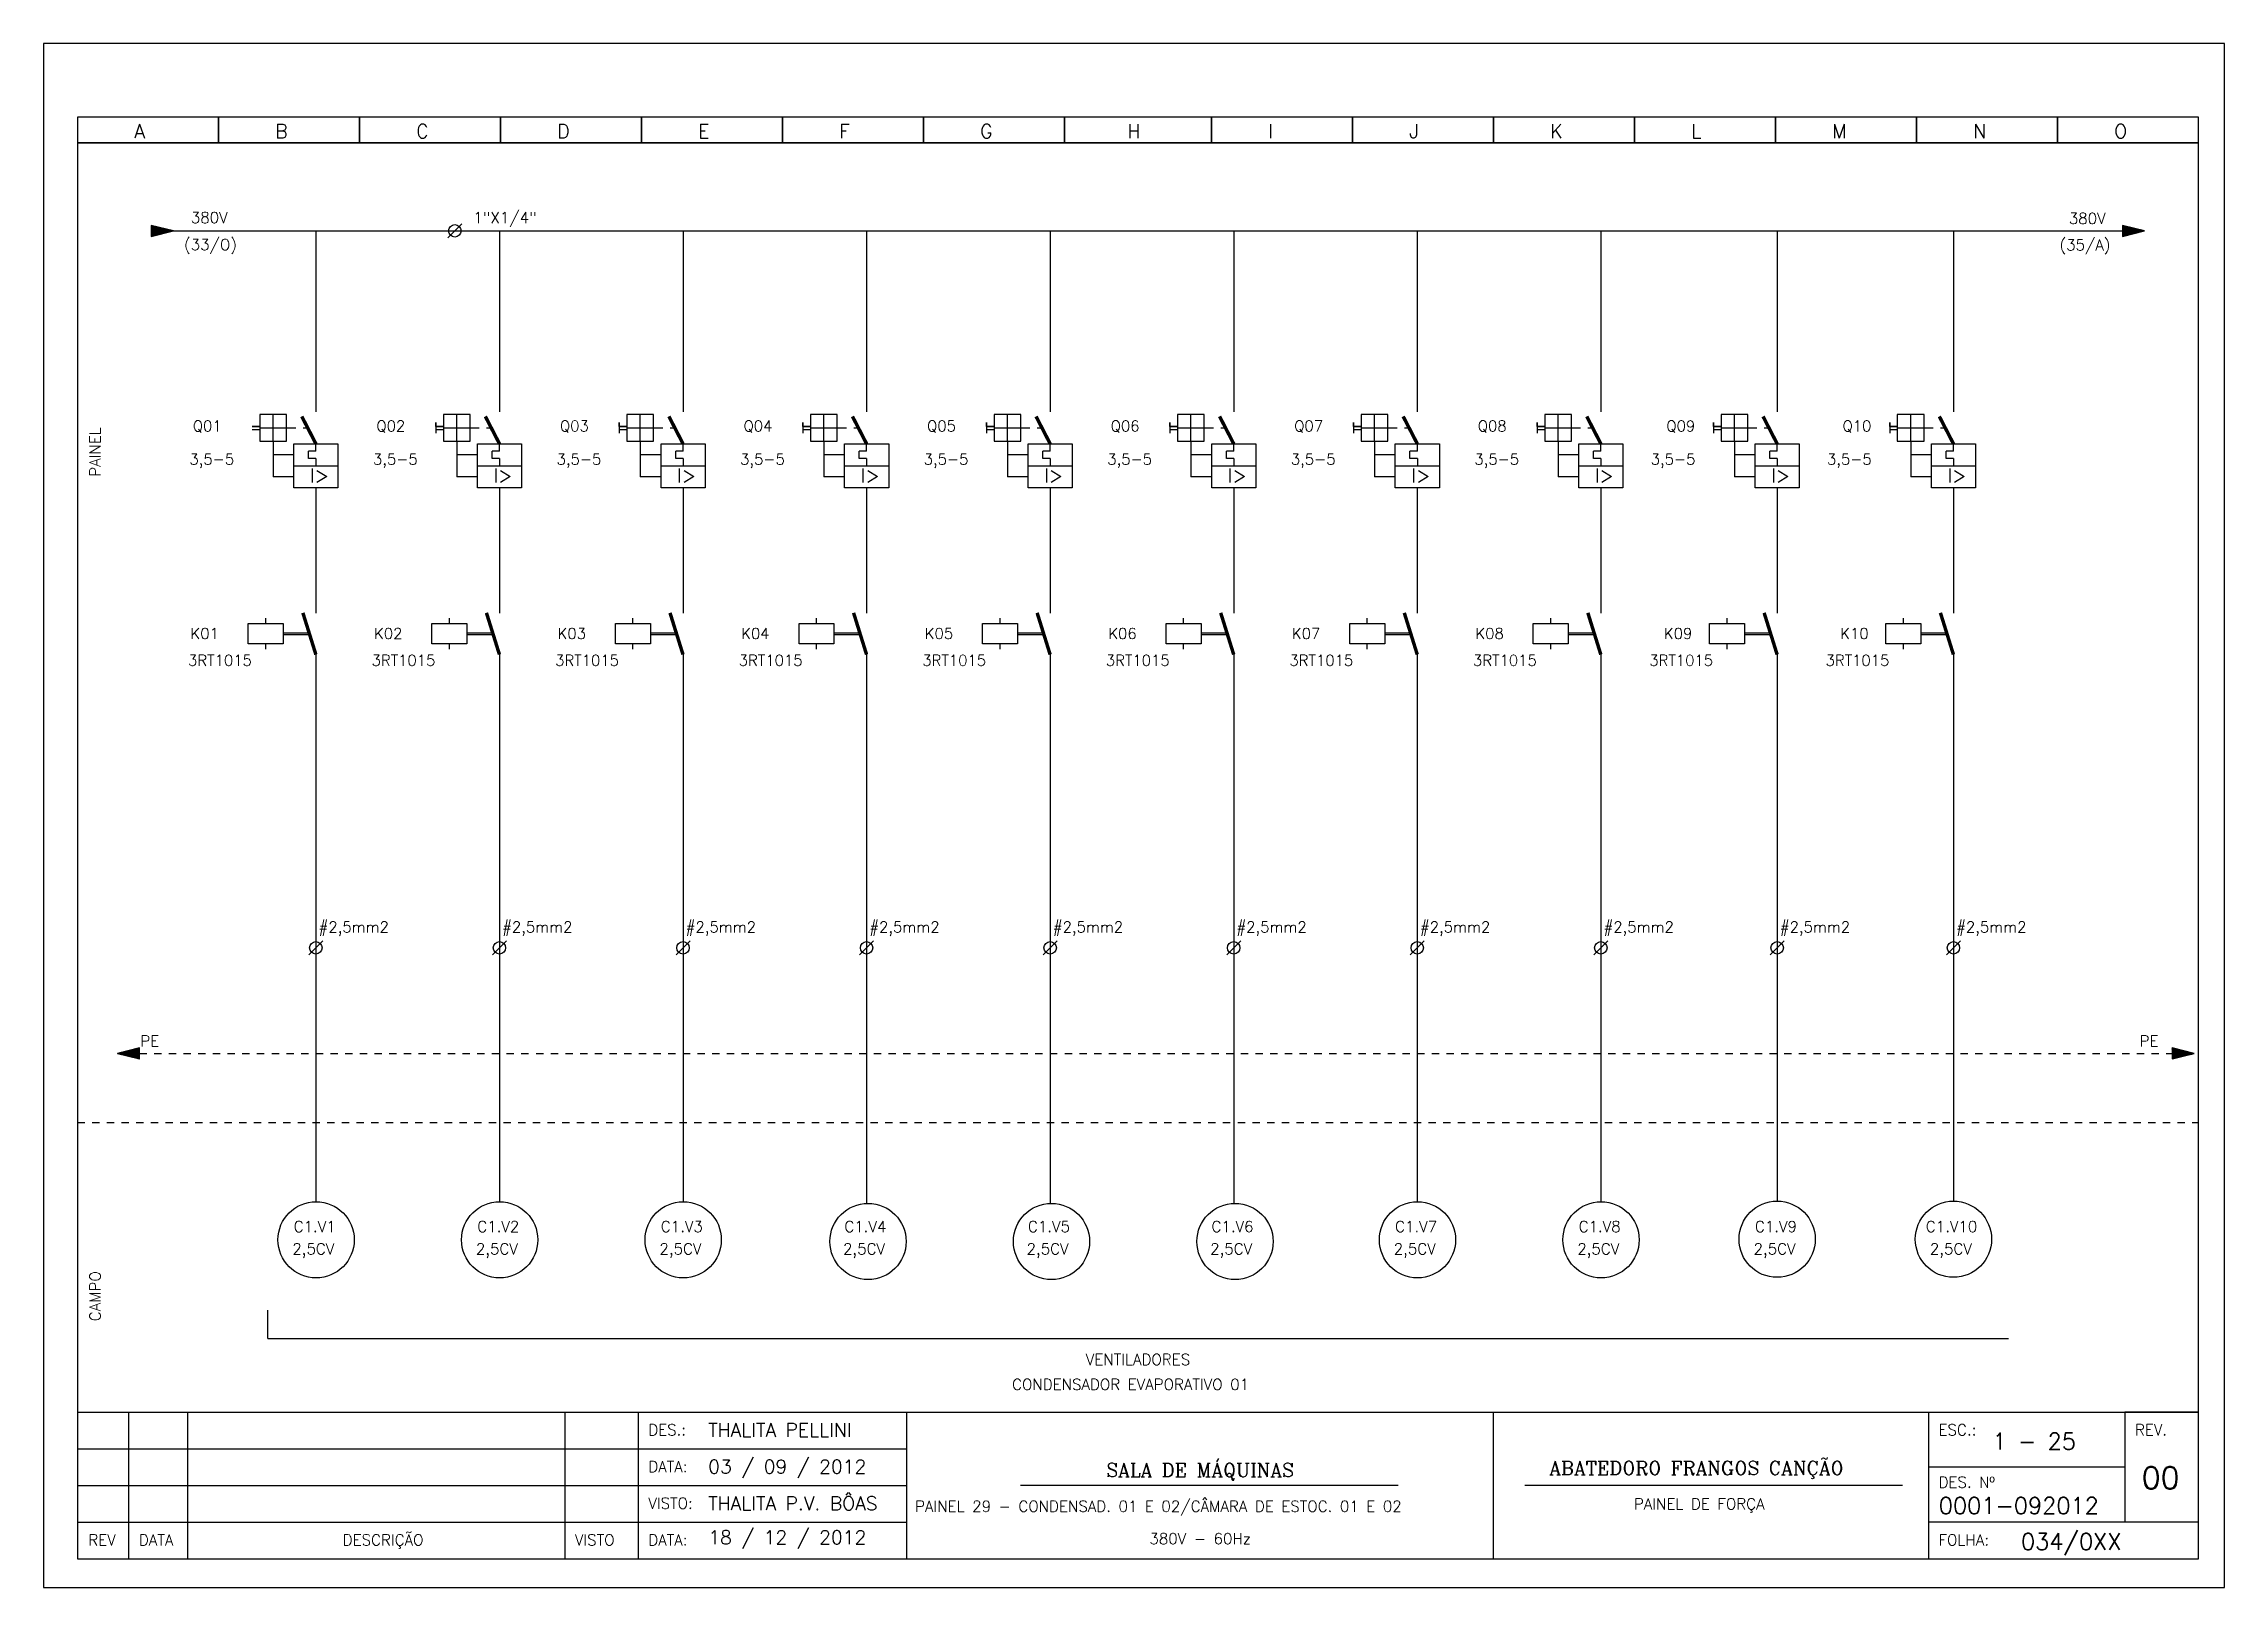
# Model space of a CAD drawing. Header units: millimetres. Extents: x 1974 to 2560, y 1429 to 1567.
# Drawn here: x 2231.9 to 2261.6, y 1491.61 to 1512.63 of the extents above; entities that cross this region are included whole.
import ezdxf

# ---------------------------------------------------------------- set-up
doc = ezdxf.new("R2010")
doc.units = ezdxf.units.MM
for name, pattern in [('DASHDOT2', [0.5, 0.25, -0.125, 0, -0.125]), ('DASHED', [0.75, 0.5, -0.25]), ('HIDDEN2', [0.1875, 0.125, -0.0625])]:
    doc.linetypes.add(name, pattern=pattern)
for name, color, linetype in [('1', 5, 'Continuous'), ('ALIMENTAÇÃO', 6, 'Continuous'), ('CONECTOR_SAK', 2, 'Continuous'), ('DISJUNTOR', 5, 'Continuous'), ('EQUIPAMENTOS', 5, 'Continuous'), ('MARGEM', 1, 'Continuous'), ('MOTORES', 5, 'Continuous'), ('PAINEL', 7, 'Continuous'), ('TERRA', 3, 'DASHED'), ('TEXTO', 4, 'Continuous'), ('TEXTO_2', 5, 'Continuous'), ('TIMBRE', 7, 'Continuous')]:
    doc.layers.add(name, color=color, linetype=linetype)
doc.styles.add('REGUA60', font='romans.shx', dxfattribs={"height": 2})
doc.styles.add('ROMANC', font='romanc.shx', dxfattribs={"height": 0.55})
doc.styles.add('ROMANS', font='romans.shx', dxfattribs={"height": 37})

msp = doc.modelspace()

# ---------------------------------------------------------------- texts
at = {"style": 'ROMANS'}
for s, p in [('ESC.:', (2257.708, 1493.68)), ('REV.', (2260.384, 1493.68)), ('DES. Nº', (2257.708, 1492.967)), ('PAINEL 29 - CONDENSAD. 01 E 02/CÂMARA DE ESTOC. 01 E 02', (2243.769, 1492.639)), ('PAINEL DE FORÇA', (2253.559, 1492.671)), ('380V - 60Hz', (2246.961, 1492.198)), ('FOLHA:', (2257.708, 1492.18))]:
    msp.add_text(s, height=0.15, dxfattribs=at).set_placement(p)
at = {"layer": 'TEXTO'}
for s, height, style, p in [('A', 0.188, 'ROMANS', (2233.136, 1511.347)), ('B', 0.188, 'ROMANS', (2235.056, 1511.347)), ('C', 0.188, 'ROMANS', (2236.976, 1511.347)), ('D', 0.188, 'ROMANS', (2238.896, 1511.347)), ('E', 0.188, 'ROMANS', (2240.816, 1511.347)), ('F', 0.188, 'ROMANS', (2242.736, 1511.347)), ('G', 0.188, 'ROMANS', (2244.656, 1511.347)), ('H', 0.188, 'ROMANS', (2246.66, 1511.347)), ('I', 0.188, 'ROMANS', (2248.58, 1511.347)), ('J', 0.188, 'ROMANS', (2250.5, 1511.347)), ('K', 0.188, 'ROMANS', (2252.42, 1511.347)), ('L', 0.188, 'ROMANS', (2254.34, 1511.347)), ('M', 0.188, 'ROMANS', (2256.26, 1511.347)), ('N', 0.188, 'ROMANS', (2258.18, 1511.347)), ('O', 0.188, 'ROMANS', (2260.1, 1511.347)), ('380V', 0.15, 'ROMANS', (2233.906, 1510.19)), ('1"X1/4"', 0.15, 'ROMANS', (2237.755, 1510.19)), ('380V', 0.15, 'ROMANS', (2259.482, 1510.178)), ('(33/O)', 0.15, 'ROMANS', (2233.814, 1509.822)), ('(35/A)', 0.15, 'ROMANS', (2259.356, 1509.818)), ('Q01', 0.148, 'ROMANS', (2233.933, 1507.353)), ('Q02', 0.148, 'ROMANS', (2236.433, 1507.353)), ('Q03', 0.148, 'ROMANS', (2238.933, 1507.353)), ('Q04', 0.148, 'ROMANS', (2241.433, 1507.353)), ('Q05', 0.148, 'ROMANS', (2243.933, 1507.353)), ('Q06', 0.148, 'ROMANS', (2246.433, 1507.353)), ('Q07', 0.148, 'ROMANS', (2248.933, 1507.353)), ('Q08', 0.148, 'ROMANS', (2251.433, 1507.353)), ('Q09', 0.148, 'ROMANS', (2254.001, 1507.353)), ('Q10', 0.148, 'ROMANS', (2256.401, 1507.353)), ('3,5-5', 0.148, 'ROMANS', (2233.887, 1506.901)), ('3,5-5', 0.148, 'ROMANS', (2236.387, 1506.901)), ('3,5-5', 0.148, 'ROMANS', (2238.887, 1506.901)), ('3,5-5', 0.148, 'ROMANS', (2241.387, 1506.901)), ('3,5-5', 0.148, 'ROMANS', (2243.887, 1506.901)), ('3,5-5', 0.148, 'ROMANS', (2246.387, 1506.901)), ('3,5-5', 0.148, 'ROMANS', (2248.887, 1506.901)), ('3,5-5', 0.148, 'ROMANS', (2251.387, 1506.901)), ('3,5-5', 0.148, 'ROMANS', (2253.788, 1506.901)), ('3,5-5', 0.148, 'ROMANS', (2256.189, 1506.901)), ('K01', 0.148, 'ROMANS', (2233.901, 1504.527)), ('K02', 0.148, 'ROMANS', (2236.401, 1504.527)), ('K03', 0.148, 'ROMANS', (2238.901, 1504.527)), ('K04', 0.148, 'ROMANS', (2241.401, 1504.527)), ('K05', 0.148, 'ROMANS', (2243.901, 1504.527)), ('K06', 0.148, 'ROMANS', (2246.401, 1504.527)), ('K07', 0.148, 'ROMANS', (2248.901, 1504.527)), ('K08', 0.148, 'ROMANS', (2251.401, 1504.527)), ('K09', 0.148, 'ROMANS', (2253.968, 1504.527)), ('K10', 0.148, 'ROMANS', (2256.369, 1504.527)), ('3RT1015', 0.148, 'ROMANS', (2233.868, 1504.161)), ('3RT1015', 0.148, 'ROMANS', (2236.368, 1504.161)), ('3RT1015', 0.148, 'ROMANS', (2238.868, 1504.161)), ('3RT1015', 0.148, 'ROMANS', (2241.368, 1504.161)), ('3RT1015', 0.148, 'ROMANS', (2243.868, 1504.161)), ('3RT1015', 0.148, 'ROMANS', (2246.368, 1504.161)), ('3RT1015', 0.148, 'ROMANS', (2248.868, 1504.161)), ('3RT1015', 0.148, 'ROMANS', (2251.368, 1504.161)), ('3RT1015', 0.148, 'ROMANS', (2253.769, 1504.161)), ('3RT1015', 0.148, 'ROMANS', (2256.17, 1504.161)), ('#2,5mm2', 0.148, 'ROMANS', (2235.646, 1500.53)), ('#2,5mm2', 0.148, 'ROMANS', (2238.146, 1500.53)), ('#2,5mm2', 0.148, 'ROMANS', (2240.646, 1500.53)), ('#2,5mm2', 0.148, 'ROMANS', (2243.146, 1500.53)), ('#2,5mm2', 0.148, 'ROMANS', (2245.646, 1500.53)), ('#2,5mm2', 0.148, 'ROMANS', (2248.146, 1500.53)), ('#2,5mm2', 0.148, 'ROMANS', (2250.646, 1500.53)), ('#2,5mm2', 0.148, 'ROMANS', (2253.146, 1500.53)), ('#2,5mm2', 0.148, 'ROMANS', (2255.547, 1500.53)), ('#2,5mm2', 0.148, 'ROMANS', (2257.948, 1500.53)), ('PE', 0.15, 'ROMANS', (2233.219, 1498.975)), ('PE', 0.15, 'ROMANS', (2260.446, 1498.975)), ('C1.V1', 0.15, 'REGUA60', (2235.307, 1496.449)), ('C1.V2', 0.15, 'REGUA60', (2237.807, 1496.449)), ('C1.V3', 0.15, 'REGUA60', (2240.307, 1496.449)), ('C1.V4', 0.15, 'REGUA60', (2242.807, 1496.449)), ('C1.V5', 0.15, 'REGUA60', (2245.307, 1496.449)), ('C1.V6', 0.15, 'REGUA60', (2247.807, 1496.449)), ('C1.V7', 0.15, 'REGUA60', (2250.307, 1496.449)), ('C1.V8', 0.15, 'REGUA60', (2252.807, 1496.449)), ('C1.V9', 0.15, 'REGUA60', (2255.208, 1496.449)), ('C1.V10', 0.15, 'REGUA60', (2257.535, 1496.449)), ('2,5CV', 0.15, 'REGUA60', (2235.288, 1496.145)), ('2,5CV', 0.15, 'REGUA60', (2237.788, 1496.145)), ('2,5CV', 0.15, 'REGUA60', (2240.288, 1496.145)), ('2,5CV', 0.15, 'REGUA60', (2242.788, 1496.145)), ('2,5CV', 0.15, 'REGUA60', (2245.288, 1496.145)), ('2,5CV', 0.15, 'REGUA60', (2247.788, 1496.145)), ('2,5CV', 0.15, 'REGUA60', (2250.288, 1496.145)), ('2,5CV', 0.15, 'REGUA60', (2252.788, 1496.145)), ('2,5CV', 0.15, 'REGUA60', (2255.189, 1496.145)), ('2,5CV', 0.15, 'REGUA60', (2257.59, 1496.145)), ('VENTILADORES', 0.15, 'REGUA60', (2246.095, 1494.638)), ('CONDENSADOR EVAPORATIVO 01', 0.15, 'REGUA60', (2245.091, 1494.299)), ('THALITA PELLINI', 0.1875, 'ROMANS', (2240.952, 1493.66)), ('03 / 09 / 2012', 0.1875, 'ROMANS', (2240.952, 1493.16)), ('THALITA P.V. BÔAS', 0.1875, 'ROMANS', (2240.952, 1492.66)), ('18 / 12 / 2012', 0.1875, 'ROMANS', (2240.952, 1492.197))]:
    msp.add_text(s, height=height, dxfattribs=dict(at, style=style)).set_placement(p)
at = {"layer": 'TEXTO', "style": 'REGUA60'}
for s, p in [('PAINEL', (2232.678, 1506.735)), ('CAMPO', (2232.678, 1495.234))]:
    msp.add_text(s, height=0.15, rotation=90, dxfattribs=at).set_placement(p)
at = {"layer": 'TEXTO', "color": 150, "style": 'ROMANS'}
for s, height, p in [('DES.:', 0.15, (2240.137, 1493.68)), ('1 - 25', 0.225, (2258.442, 1493.487)), ('DATA:', 0.15, (2240.137, 1493.18)), ('00', 0.3, (2260.475, 1492.953)), ('VISTO:', 0.15, (2240.137, 1492.68)), ('0001-092012', 0.225, (2257.712, 1492.611)), ('REV', 0.15, (2232.511, 1492.18)), ('DATA', 0.15, (2233.199, 1492.18)), ('DESCRIÇÃO', 0.15, (2235.975, 1492.18)), ('VISTO', 0.15, (2239.137, 1492.18)), ('DATA:', 0.15, (2240.137, 1492.18)), ('034/0XX', 0.225, (2258.831, 1492.121))]:
    msp.add_text(s, height=height, dxfattribs=at).set_placement(p)
at = {"layer": 'TEXTO_2'}
for s, height, style, p in [('I>', 0.1927, 'REGUA60', (2235.525, 1506.657)), ('I>', 0.1927, 'REGUA60', (2238.025, 1506.657)), ('I>', 0.1927, 'REGUA60', (2240.525, 1506.657)), ('I>', 0.1927, 'REGUA60', (2243.025, 1506.657)), ('I>', 0.1927, 'REGUA60', (2245.525, 1506.657)), ('I>', 0.1927, 'REGUA60', (2248.025, 1506.657)), ('I>', 0.1927, 'REGUA60', (2250.525, 1506.657)), ('I>', 0.1927, 'REGUA60', (2253.025, 1506.657)), ('I>', 0.1927, 'REGUA60', (2255.426, 1506.657)), ('I>', 0.1927, 'REGUA60', (2257.827, 1506.657)), ('SALA DE MÁQUINAS', 0.1875, 'ROMANC', (2246.373, 1493.113)), ('ABATEDORO FRANGOS CANÇÃO', 0.1875, 'ROMANC', (2252.405, 1493.141))]:
    msp.add_text(s, height=height, dxfattribs=dict(at, style=style)).set_placement(p)

# ---------------------------------------------------------------- hatches: boundary and pattern name
at = {"layer": 'EQUIPAMENTOS'}
for points in [[(2233.668, 1510.084), (2233.368, 1510.159), (2233.368, 1510.009)], [(2260.515, 1510.084), (2260.215, 1510.159), (2260.215, 1510.009)]]:
    msp.add_hatch(color=256, dxfattribs=at).paths.add_polyline_path(points)
at = {"layer": 'TERRA'}
h = msp.add_hatch(dxfattribs=at)
h.set_pattern_fill('ANSI31', color=256, scale=0.004, angle=180, style=0)
h.set_pattern_definition([(225, (2290.1614149, 1547.50084864), (0.0003535533906, -0.0003535533906), [])])
h.paths.add_polyline_path([(2232.907, 1498.881), (2233.207, 1498.881), (2233.207, 1498.956)])
h.paths.add_polyline_path([(2233.207, 1498.806), (2233.207, 1498.881), (2232.907, 1498.881)])
h = msp.add_hatch(dxfattribs=at)
h.set_pattern_fill('ANSI31', color=256, scale=0.004, style=0)
h.set_pattern_definition([(45, (2203.9369607, 1450.2612611), (-0.0003535533906, 0.0003535533906), [])])
h.paths.add_polyline_path([(2261.191, 1498.881), (2260.891, 1498.881), (2260.891, 1498.806)])
h.paths.add_polyline_path([(2260.891, 1498.956), (2260.891, 1498.881), (2261.191, 1498.881)])

# ---------------------------------------------------------------- linework, layer by layer
for p, q in [((2234.955, 1494.998), (2234.955, 1495.385)), ((2234.955, 1494.998), (2258.662, 1494.998)), ((2261.247, 1493.997), (2260.247, 1493.997))]:
    msp.add_line(p, q)
at = {"layer": '1'}
for p, q in [((2235.209, 1507.582), (2234.845, 1507.582)), ((2234.845, 1507.582), (2234.845, 1507.218)), ((2235.027, 1507.218), (2235.027, 1507.582)), ((2235.209, 1507.218), (2235.209, 1507.582)), ((2237.709, 1507.582), (2237.345, 1507.582)), ((2237.345, 1507.582), (2237.345, 1507.218)), ((2237.527, 1507.218), (2237.527, 1507.582)), ((2237.709, 1507.218), (2237.709, 1507.582)), ((2240.209, 1507.582), (2239.845, 1507.582)), ((2239.845, 1507.582), (2239.845, 1507.218)), ((2240.027, 1507.218), (2240.027, 1507.582)), ((2240.209, 1507.218), (2240.209, 1507.582)), ((2242.709, 1507.582), (2242.345, 1507.582)), ((2242.345, 1507.582), (2242.345, 1507.218)), ((2242.527, 1507.218), (2242.527, 1507.582)), ((2242.709, 1507.218), (2242.709, 1507.582)), ((2245.209, 1507.582), (2244.845, 1507.582)), ((2244.845, 1507.582), (2244.845, 1507.218)), ((2245.027, 1507.218), (2245.027, 1507.582)), ((2245.209, 1507.218), (2245.209, 1507.582)), ((2247.709, 1507.582), (2247.345, 1507.582)), ((2247.345, 1507.582), (2247.345, 1507.218)), ((2247.527, 1507.218), (2247.527, 1507.582)), ((2247.709, 1507.218), (2247.709, 1507.582)), ((2250.209, 1507.582), (2249.845, 1507.582)), ((2249.845, 1507.582), (2249.845, 1507.218)), ((2250.027, 1507.218), (2250.027, 1507.582)), ((2250.209, 1507.218), (2250.209, 1507.582)), ((2252.709, 1507.582), (2252.345, 1507.582)), ((2252.345, 1507.582), (2252.345, 1507.218)), ((2252.527, 1507.218), (2252.527, 1507.582)), ((2252.709, 1507.218), (2252.709, 1507.582)), ((2255.11, 1507.582), (2254.746, 1507.582)), ((2254.746, 1507.582), (2254.746, 1507.218)), ((2254.928, 1507.218), (2254.928, 1507.582)), ((2255.11, 1507.218), (2255.11, 1507.582)), ((2257.511, 1507.582), (2257.147, 1507.582)), ((2257.147, 1507.582), (2257.147, 1507.218)), ((2257.329, 1507.218), (2257.329, 1507.582)), ((2257.511, 1507.218), (2257.511, 1507.582)), ((2234.845, 1507.421), (2234.741, 1507.421)), ((2234.741, 1507.421), (2234.845, 1507.421)), ((2234.741, 1507.379), (2234.845, 1507.379)), ((2234.845, 1507.4), (2235.209, 1507.4)), ((2237.241, 1507.473), (2237.241, 1507.327)), ((2237.241, 1507.421), (2237.241, 1507.473)), ((2237.345, 1507.421), (2237.241, 1507.421)), ((2237.241, 1507.421), (2237.345, 1507.421)), ((2237.241, 1507.379), (2237.345, 1507.379)), ((2237.345, 1507.4), (2237.709, 1507.4)), ((2239.741, 1507.473), (2239.741, 1507.327)), ((2239.741, 1507.421), (2239.741, 1507.473)), ((2239.845, 1507.421), (2239.741, 1507.421)), ((2239.741, 1507.421), (2239.845, 1507.421)), ((2239.741, 1507.379), (2239.845, 1507.379)), ((2239.845, 1507.4), (2240.209, 1507.4)), ((2242.241, 1507.473), (2242.241, 1507.327)), ((2242.241, 1507.421), (2242.241, 1507.473)), ((2242.345, 1507.421), (2242.241, 1507.421)), ((2242.241, 1507.421), (2242.345, 1507.421)), ((2242.241, 1507.379), (2242.345, 1507.379)), ((2242.345, 1507.4), (2242.709, 1507.4)), ((2244.741, 1507.473), (2244.741, 1507.327)), ((2244.741, 1507.421), (2244.741, 1507.473)), ((2244.845, 1507.421), (2244.741, 1507.421)), ((2244.741, 1507.421), (2244.845, 1507.421)), ((2244.741, 1507.379), (2244.845, 1507.379)), ((2244.845, 1507.4), (2245.209, 1507.4)), ((2247.241, 1507.473), (2247.241, 1507.327)), ((2247.241, 1507.421), (2247.241, 1507.473)), ((2247.345, 1507.421), (2247.241, 1507.421)), ((2247.241, 1507.421), (2247.345, 1507.421)), ((2247.241, 1507.379), (2247.345, 1507.379)), ((2247.345, 1507.4), (2247.709, 1507.4)), ((2249.741, 1507.473), (2249.741, 1507.327)), ((2249.741, 1507.421), (2249.741, 1507.473)), ((2249.845, 1507.421), (2249.741, 1507.421)), ((2249.741, 1507.421), (2249.845, 1507.421)), ((2249.741, 1507.379), (2249.845, 1507.379)), ((2249.845, 1507.4), (2250.209, 1507.4)), ((2252.241, 1507.473), (2252.241, 1507.327)), ((2252.241, 1507.421), (2252.241, 1507.473)), ((2252.345, 1507.421), (2252.241, 1507.421)), ((2252.241, 1507.421), (2252.345, 1507.421)), ((2252.241, 1507.379), (2252.345, 1507.379)), ((2252.345, 1507.4), (2252.709, 1507.4)), ((2254.642, 1507.473), (2254.642, 1507.327)), ((2254.642, 1507.421), (2254.642, 1507.473)), ((2254.746, 1507.421), (2254.642, 1507.421)), ((2254.642, 1507.421), (2254.746, 1507.421)), ((2254.642, 1507.379), (2254.746, 1507.379)), ((2254.746, 1507.4), (2255.11, 1507.4)), ((2257.043, 1507.473), (2257.043, 1507.327)), ((2257.043, 1507.421), (2257.043, 1507.473)), ((2257.147, 1507.421), (2257.043, 1507.421)), ((2257.043, 1507.421), (2257.147, 1507.421)), ((2257.043, 1507.379), (2257.147, 1507.379)), ((2257.147, 1507.4), (2257.511, 1507.4)), ((2234.845, 1507.218), (2235.209, 1507.218)), ((2237.345, 1507.218), (2237.709, 1507.218)), ((2239.845, 1507.218), (2240.209, 1507.218)), ((2242.345, 1507.218), (2242.709, 1507.218)), ((2244.845, 1507.218), (2245.209, 1507.218)), ((2247.345, 1507.218), (2247.709, 1507.218)), ((2249.845, 1507.218), (2250.209, 1507.218)), ((2252.345, 1507.218), (2252.709, 1507.218)), ((2254.746, 1507.218), (2255.11, 1507.218)), ((2257.147, 1507.218), (2257.511, 1507.218))]:
    msp.add_line(p, q, dxfattribs=at)
at = {"layer": 'ALIMENTAÇÃO', "color": 6}
for p, q in [((2235.609, 1510.084), (2235.609, 1507.62)), ((2238.109, 1510.084), (2238.109, 1507.62)), ((2240.609, 1510.084), (2240.609, 1507.62)), ((2243.109, 1510.084), (2243.109, 1507.62)), ((2245.609, 1510.084), (2245.609, 1507.62)), ((2248.109, 1510.084), (2248.109, 1507.62)), ((2250.609, 1510.084), (2250.609, 1507.62)), ((2253.109, 1510.084), (2253.109, 1507.62)), ((2255.51, 1510.084), (2255.51, 1507.62)), ((2257.911, 1510.084), (2257.911, 1507.62)), ((2235.609, 1506.582), (2235.609, 1504.877)), ((2238.109, 1506.582), (2238.109, 1504.877)), ((2240.609, 1506.582), (2240.609, 1504.877)), ((2243.109, 1506.582), (2243.109, 1504.877)), ((2245.609, 1506.582), (2245.609, 1504.877)), ((2248.109, 1506.582), (2248.109, 1504.877)), ((2250.609, 1506.582), (2250.609, 1504.877)), ((2253.109, 1506.582), (2253.109, 1504.877)), ((2255.51, 1506.582), (2255.51, 1504.877)), ((2257.911, 1506.582), (2257.911, 1504.877)), ((2235.609, 1504.314), (2235.609, 1496.862)), ((2238.109, 1504.314), (2238.109, 1496.862)), ((2240.609, 1504.314), (2240.609, 1496.862)), ((2243.109, 1504.314), (2243.109, 1496.839)), ((2245.609, 1504.314), (2245.609, 1496.839)), ((2248.109, 1504.314), (2248.109, 1496.839)), ((2250.609, 1504.314), (2250.609, 1496.862)), ((2253.109, 1504.314), (2253.109, 1496.862)), ((2255.51, 1504.314), (2255.51, 1500.32)), ((2257.911, 1504.314), (2257.911, 1500.32)), ((2255.51, 1500.32), (2255.51, 1496.871)), ((2257.911, 1500.32), (2257.911, 1496.871))]:
    msp.add_line(p, q, dxfattribs=at)
at = {"layer": 'CONECTOR_SAK'}
for p, q in [((2237.598, 1510.181), (2237.407, 1509.988)), ((2235.705, 1500.417), (2235.514, 1500.224)), ((2238.205, 1500.417), (2238.014, 1500.224)), ((2240.705, 1500.417), (2240.514, 1500.224)), ((2243.205, 1500.417), (2243.014, 1500.224)), ((2245.705, 1500.417), (2245.514, 1500.224)), ((2248.205, 1500.417), (2248.014, 1500.224)), ((2250.705, 1500.417), (2250.514, 1500.224)), ((2253.205, 1500.417), (2253.014, 1500.224)), ((2255.606, 1500.417), (2255.415, 1500.224)), ((2258.007, 1500.417), (2257.816, 1500.224))]:
    msp.add_line(p, q, dxfattribs=at)
for centre in [(2237.502, 1510.084), (2235.609, 1500.32), (2238.109, 1500.32), (2240.609, 1500.32), (2243.109, 1500.32), (2245.609, 1500.32), (2248.109, 1500.32), (2250.609, 1500.32), (2253.109, 1500.32), (2255.51, 1500.32), (2257.911, 1500.32)]:
    msp.add_circle(centre, 0.0846, dxfattribs=at)
at = {"layer": 'DISJUNTOR', "linetype": 'HIDDEN2'}
for p, q in [((2235.209, 1507.4), (2235.509, 1507.4)), ((2237.709, 1507.4), (2238.009, 1507.4)), ((2240.209, 1507.4), (2240.509, 1507.4)), ((2242.709, 1507.4), (2243.009, 1507.4)), ((2245.209, 1507.4), (2245.509, 1507.4)), ((2247.709, 1507.4), (2248.009, 1507.4)), ((2250.209, 1507.4), (2250.509, 1507.4)), ((2252.709, 1507.4), (2253.009, 1507.4)), ((2255.11, 1507.4), (2255.41, 1507.4)), ((2257.511, 1507.4), (2257.811, 1507.4))]:
    msp.add_line(p, q, dxfattribs=at)
at = {"layer": 'DISJUNTOR'}
for p, q in [((2235.027, 1507.218), (2235.027, 1506.732)), ((2235.309, 1507.032), (2235.027, 1507.032)), ((2235.61, 1507.083), (2235.51, 1507.083)), ((2235.51, 1506.983), (2235.51, 1507.083)), ((2235.61, 1506.983), (2235.51, 1506.983)), ((2235.61, 1507.083), (2235.61, 1507.183)), ((2235.61, 1506.983), (2235.61, 1506.883)), ((2237.527, 1507.218), (2237.527, 1506.732)), ((2237.809, 1507.032), (2237.527, 1507.032)), ((2238.11, 1507.083), (2238.01, 1507.083)), ((2238.01, 1506.983), (2238.01, 1507.083)), ((2238.11, 1506.983), (2238.01, 1506.983)), ((2238.11, 1507.083), (2238.11, 1507.183)), ((2238.11, 1506.983), (2238.11, 1506.883)), ((2240.027, 1507.218), (2240.027, 1506.732)), ((2240.309, 1507.032), (2240.027, 1507.032)), ((2240.61, 1507.083), (2240.51, 1507.083)), ((2240.51, 1506.983), (2240.51, 1507.083)), ((2240.61, 1506.983), (2240.51, 1506.983)), ((2240.61, 1507.083), (2240.61, 1507.183)), ((2240.61, 1506.983), (2240.61, 1506.883)), ((2242.527, 1507.218), (2242.527, 1506.732)), ((2242.809, 1507.032), (2242.527, 1507.032)), ((2243.11, 1507.083), (2243.01, 1507.083)), ((2243.01, 1506.983), (2243.01, 1507.083)), ((2243.11, 1506.983), (2243.01, 1506.983)), ((2243.11, 1507.083), (2243.11, 1507.183)), ((2243.11, 1506.983), (2243.11, 1506.883)), ((2245.027, 1507.218), (2245.027, 1506.732)), ((2245.309, 1507.032), (2245.027, 1507.032)), ((2245.61, 1507.083), (2245.51, 1507.083)), ((2245.51, 1506.983), (2245.51, 1507.083)), ((2245.61, 1506.983), (2245.51, 1506.983)), ((2245.61, 1507.083), (2245.61, 1507.183)), ((2245.61, 1506.983), (2245.61, 1506.883)), ((2247.527, 1507.218), (2247.527, 1506.732)), ((2247.809, 1507.032), (2247.527, 1507.032)), ((2248.11, 1507.083), (2248.01, 1507.083)), ((2248.01, 1506.983), (2248.01, 1507.083)), ((2248.11, 1506.983), (2248.01, 1506.983)), ((2248.11, 1507.083), (2248.11, 1507.183)), ((2248.11, 1506.983), (2248.11, 1506.883)), ((2250.027, 1507.218), (2250.027, 1506.732)), ((2250.309, 1507.032), (2250.027, 1507.032)), ((2250.61, 1507.083), (2250.51, 1507.083)), ((2250.51, 1506.983), (2250.51, 1507.083)), ((2250.61, 1506.983), (2250.51, 1506.983)), ((2250.61, 1507.083), (2250.61, 1507.183)), ((2250.61, 1506.983), (2250.61, 1506.883)), ((2252.527, 1507.218), (2252.527, 1506.732)), ((2252.809, 1507.032), (2252.527, 1507.032)), ((2253.11, 1507.083), (2253.01, 1507.083)), ((2253.01, 1506.983), (2253.01, 1507.083)), ((2253.11, 1506.983), (2253.01, 1506.983)), ((2253.11, 1507.083), (2253.11, 1507.183)), ((2253.11, 1506.983), (2253.11, 1506.883)), ((2254.928, 1507.218), (2254.928, 1506.732)), ((2255.21, 1507.032), (2254.928, 1507.032)), ((2255.511, 1507.083), (2255.411, 1507.083)), ((2255.411, 1506.983), (2255.411, 1507.083)), ((2255.511, 1506.983), (2255.411, 1506.983)), ((2255.511, 1507.083), (2255.511, 1507.183)), ((2255.511, 1506.983), (2255.511, 1506.883)), ((2257.329, 1507.218), (2257.329, 1506.732)), ((2257.611, 1507.032), (2257.329, 1507.032)), ((2257.912, 1507.083), (2257.812, 1507.083)), ((2257.812, 1506.983), (2257.812, 1507.083)), ((2257.912, 1506.983), (2257.812, 1506.983)), ((2257.912, 1507.083), (2257.912, 1507.183)), ((2257.912, 1506.983), (2257.912, 1506.883)), ((2235.309, 1506.732), (2235.027, 1506.732)), ((2235.31, 1506.883), (2235.91, 1506.883)), ((2237.809, 1506.732), (2237.527, 1506.732)), ((2237.81, 1506.883), (2238.41, 1506.883)), ((2240.309, 1506.732), (2240.027, 1506.732)), ((2240.31, 1506.883), (2240.91, 1506.883)), ((2242.809, 1506.732), (2242.527, 1506.732)), ((2242.81, 1506.883), (2243.41, 1506.883)), ((2245.309, 1506.732), (2245.027, 1506.732)), ((2245.31, 1506.883), (2245.91, 1506.883)), ((2247.809, 1506.732), (2247.527, 1506.732)), ((2247.81, 1506.883), (2248.41, 1506.883)), ((2250.309, 1506.732), (2250.027, 1506.732)), ((2250.31, 1506.883), (2250.91, 1506.883)), ((2252.809, 1506.732), (2252.527, 1506.732)), ((2252.81, 1506.883), (2253.41, 1506.883)), ((2255.21, 1506.732), (2254.928, 1506.732)), ((2255.211, 1506.883), (2255.811, 1506.883)), ((2257.611, 1506.732), (2257.329, 1506.732)), ((2257.612, 1506.883), (2258.212, 1506.883))]:
    msp.add_line(p, q, dxfattribs=at)
at = {"layer": 'DISJUNTOR', "const_width": 0.0472}
for points in [[(2235.61, 1507.183), (2235.417, 1507.557)], [(2238.11, 1507.183), (2237.917, 1507.557)], [(2240.61, 1507.183), (2240.417, 1507.557)], [(2243.11, 1507.183), (2242.917, 1507.557)], [(2245.61, 1507.183), (2245.417, 1507.557)], [(2248.11, 1507.183), (2247.917, 1507.557)], [(2250.61, 1507.183), (2250.417, 1507.557)], [(2253.11, 1507.183), (2252.917, 1507.557)], [(2255.511, 1507.183), (2255.318, 1507.557)], [(2257.912, 1507.183), (2257.719, 1507.557)]]:
    msp.add_lwpolyline(points, dxfattribs=at)
at = {"layer": 'DISJUNTOR'}
for points in [[(2235.31, 1507.183), (2235.91, 1507.183), (2235.91, 1506.583), (2235.31, 1506.583)], [(2237.81, 1507.183), (2238.41, 1507.183), (2238.41, 1506.583), (2237.81, 1506.583)], [(2240.31, 1507.183), (2240.91, 1507.183), (2240.91, 1506.583), (2240.31, 1506.583)], [(2242.81, 1507.183), (2243.41, 1507.183), (2243.41, 1506.583), (2242.81, 1506.583)], [(2245.31, 1507.183), (2245.91, 1507.183), (2245.91, 1506.583), (2245.31, 1506.583)], [(2247.81, 1507.183), (2248.41, 1507.183), (2248.41, 1506.583), (2247.81, 1506.583)], [(2250.31, 1507.183), (2250.91, 1507.183), (2250.91, 1506.583), (2250.31, 1506.583)], [(2252.81, 1507.183), (2253.41, 1507.183), (2253.41, 1506.583), (2252.81, 1506.583)], [(2255.211, 1507.183), (2255.811, 1507.183), (2255.811, 1506.583), (2255.211, 1506.583)], [(2257.612, 1507.183), (2258.212, 1507.183), (2258.212, 1506.583), (2257.612, 1506.583)]]:
    msp.add_lwpolyline(points, close=True, dxfattribs=at)
at = {"layer": 'EQUIPAMENTOS'}
for p, q in [((2233.668, 1510.084), (2260.515, 1510.084)), ((2234.927, 1504.738), (2234.927, 1504.809)), ((2235.165, 1504.608), (2235.517, 1504.608)), ((2237.427, 1504.738), (2237.427, 1504.809)), ((2237.665, 1504.608), (2238.017, 1504.608)), ((2239.927, 1504.738), (2239.927, 1504.809)), ((2240.165, 1504.608), (2240.517, 1504.608)), ((2242.427, 1504.738), (2242.427, 1504.809)), ((2242.665, 1504.608), (2243.017, 1504.608)), ((2244.927, 1504.738), (2244.927, 1504.809)), ((2245.165, 1504.608), (2245.517, 1504.608)), ((2247.427, 1504.738), (2247.427, 1504.809)), ((2247.665, 1504.608), (2248.017, 1504.608)), ((2249.927, 1504.738), (2249.927, 1504.809)), ((2250.165, 1504.608), (2250.517, 1504.608)), ((2252.427, 1504.738), (2252.427, 1504.809)), ((2252.665, 1504.608), (2253.017, 1504.608)), ((2254.828, 1504.738), (2254.828, 1504.809)), ((2255.066, 1504.608), (2255.418, 1504.608)), ((2257.229, 1504.738), (2257.229, 1504.809)), ((2257.467, 1504.608), (2257.819, 1504.608)), ((2234.927, 1504.388), (2234.927, 1504.459)), ((2235.165, 1504.588), (2235.524, 1504.588)), ((2237.427, 1504.388), (2237.427, 1504.459)), ((2237.665, 1504.588), (2238.024, 1504.588)), ((2239.927, 1504.388), (2239.927, 1504.459)), ((2240.165, 1504.588), (2240.524, 1504.588)), ((2242.427, 1504.388), (2242.427, 1504.459)), ((2242.665, 1504.588), (2243.024, 1504.588)), ((2244.927, 1504.388), (2244.927, 1504.459)), ((2245.165, 1504.588), (2245.524, 1504.588)), ((2247.427, 1504.388), (2247.427, 1504.459)), ((2247.665, 1504.588), (2248.024, 1504.588)), ((2249.927, 1504.388), (2249.927, 1504.459)), ((2250.165, 1504.588), (2250.524, 1504.588)), ((2252.427, 1504.388), (2252.427, 1504.459)), ((2252.665, 1504.588), (2253.024, 1504.588)), ((2254.828, 1504.388), (2254.828, 1504.459)), ((2255.066, 1504.588), (2255.425, 1504.588)), ((2257.229, 1504.388), (2257.229, 1504.459)), ((2257.467, 1504.588), (2257.825, 1504.588))]:
    msp.add_line(p, q, dxfattribs=at)
for points in [[(2233.368, 1510.009), (2233.668, 1510.084), (2233.368, 1510.159), (2233.368, 1510.009)], [(2260.215, 1510.009), (2260.515, 1510.084), (2260.215, 1510.159), (2260.215, 1510.009)]]:
    msp.add_lwpolyline(points, dxfattribs=at)
at = {"layer": 'EQUIPAMENTOS', "const_width": 0.0472}
for points in [[(2235.609, 1504.314), (2235.432, 1504.882)], [(2238.109, 1504.314), (2237.932, 1504.882)], [(2240.609, 1504.314), (2240.432, 1504.882)], [(2243.109, 1504.314), (2242.932, 1504.882)], [(2245.609, 1504.314), (2245.432, 1504.882)], [(2248.109, 1504.314), (2247.932, 1504.882)], [(2250.609, 1504.314), (2250.432, 1504.882)], [(2253.109, 1504.314), (2252.932, 1504.882)], [(2255.51, 1504.314), (2255.333, 1504.882)], [(2257.911, 1504.314), (2257.734, 1504.882)]]:
    msp.add_lwpolyline(points, dxfattribs=at)
at = {"layer": 'EQUIPAMENTOS'}
for points in [[(2234.689, 1504.459), (2234.689, 1504.738), (2235.165, 1504.738), (2235.165, 1504.459)], [(2237.189, 1504.459), (2237.189, 1504.738), (2237.665, 1504.738), (2237.665, 1504.459)], [(2239.689, 1504.459), (2239.689, 1504.738), (2240.165, 1504.738), (2240.165, 1504.459)], [(2242.189, 1504.459), (2242.189, 1504.738), (2242.665, 1504.738), (2242.665, 1504.459)], [(2244.689, 1504.459), (2244.689, 1504.738), (2245.165, 1504.738), (2245.165, 1504.459)], [(2247.189, 1504.459), (2247.189, 1504.738), (2247.665, 1504.738), (2247.665, 1504.459)], [(2249.689, 1504.459), (2249.689, 1504.738), (2250.165, 1504.738), (2250.165, 1504.459)], [(2252.189, 1504.459), (2252.189, 1504.738), (2252.665, 1504.738), (2252.665, 1504.459)], [(2254.59, 1504.459), (2254.59, 1504.738), (2255.066, 1504.738), (2255.066, 1504.459)], [(2256.991, 1504.459), (2256.991, 1504.738), (2257.467, 1504.738), (2257.467, 1504.459)]]:
    msp.add_lwpolyline(points, close=True, dxfattribs=at)
at = {"layer": 'MARGEM', "color": 7}
msp.add_lwpolyline([(2231.901, 1491.609), (2261.601, 1491.609), (2261.601, 1512.634), (2231.901, 1512.634)], close=True, dxfattribs=at)
at = {"layer": 'MOTORES'}
for centre in [(2235.612, 1496.343), (2238.112, 1496.343), (2240.612, 1496.343), (2243.129, 1496.32), (2245.627, 1496.32), (2248.127, 1496.32), (2250.612, 1496.343), (2253.112, 1496.343), (2255.51, 1496.351), (2257.911, 1496.351)]:
    msp.add_circle(centre, 0.519, dxfattribs=at)
at = {"layer": 'PAINEL', "color": 12, "linetype": 'HIDDEN2', "ltscale": 0.005}
msp.add_line((2232.363, 1497.941), (2261.247, 1497.941), dxfattribs=at)
at = {"layer": 'TERRA', "linetype": 'DASHDOT2', "ltscale": 0.0025}
msp.add_line((2233.207, 1498.881), (2260.891, 1498.881), dxfattribs=at)
msp.add_line((2233.207, 1498.881), (2260.891, 1498.881), dxfattribs=at)
at = {"layer": 'TERRA'}
for points in [[(2233.207, 1498.956), (2232.907, 1498.881), (2233.207, 1498.806), (2233.207, 1498.956)], [(2233.207, 1498.956), (2232.907, 1498.881), (2233.207, 1498.806), (2233.207, 1498.956)], [(2260.891, 1498.806), (2261.191, 1498.881), (2260.891, 1498.956), (2260.891, 1498.806)], [(2260.891, 1498.806), (2261.191, 1498.881), (2260.891, 1498.956), (2260.891, 1498.806)]]:
    msp.add_lwpolyline(points, dxfattribs=at)
at = {"layer": 'TIMBRE', "color": 12}
msp.add_line((2261.247, 1511.634), (2232.363, 1511.634), dxfattribs=at)
at = {"layer": 'TIMBRE'}
for p, q in [((2232.363, 1493.997), (2261.247, 1493.997)), ((2233.063, 1491.997), (2233.063, 1493.997)), ((2233.863, 1491.997), (2233.863, 1493.997)), ((2239.001, 1493.997), (2239.001, 1491.997)), ((2240.001, 1491.997), (2240.001, 1493.997)), ((2243.654, 1493.997), (2243.654, 1491.997)), ((2251.644, 1493.997), (2251.644, 1491.997)), ((2257.572, 1493.997), (2257.572, 1491.997)), ((2260.247, 1493.997), (2260.247, 1492.497)), ((2232.363, 1493.497), (2243.654, 1493.497)), ((2260.247, 1493.247), (2257.572, 1493.247)), ((2232.363, 1492.997), (2243.654, 1492.997)), ((2250.348, 1492.997), (2245.204, 1492.997)), ((2257.219, 1492.997), (2252.076, 1492.997)), ((2232.363, 1492.497), (2243.654, 1492.497)), ((2261.247, 1492.497), (2257.572, 1492.497))]:
    msp.add_line(p, q, dxfattribs=at)
at = {"layer": 'TIMBRE', "color": 12}
for points in [[(2232.363, 1511.284), (2234.283, 1511.284), (2234.283, 1511.634), (2232.363, 1511.634)], [(2234.283, 1511.284), (2236.203, 1511.284), (2236.203, 1511.634), (2234.283, 1511.634)], [(2236.203, 1511.284), (2238.123, 1511.284), (2238.123, 1511.634), (2236.203, 1511.634)], [(2238.123, 1511.284), (2240.043, 1511.284), (2240.043, 1511.634), (2238.123, 1511.634)], [(2240.043, 1511.284), (2241.963, 1511.284), (2241.963, 1511.634), (2240.043, 1511.634)], [(2241.963, 1511.284), (2243.883, 1511.284), (2243.883, 1511.634), (2241.963, 1511.634)], [(2243.883, 1511.284), (2245.803, 1511.284), (2245.803, 1511.634), (2243.883, 1511.634)], [(2245.803, 1511.284), (2247.807, 1511.284), (2247.807, 1511.634), (2245.803, 1511.634)], [(2247.807, 1511.284), (2249.727, 1511.284), (2249.727, 1511.634), (2247.807, 1511.634)], [(2249.727, 1511.284), (2251.647, 1511.284), (2251.647, 1511.634), (2249.727, 1511.634)], [(2251.647, 1511.284), (2253.567, 1511.284), (2253.567, 1511.634), (2251.647, 1511.634)], [(2253.567, 1511.284), (2255.487, 1511.284), (2255.487, 1511.634), (2253.567, 1511.634)], [(2255.487, 1511.284), (2257.407, 1511.284), (2257.407, 1511.634), (2255.487, 1511.634)], [(2257.407, 1511.284), (2259.327, 1511.284), (2259.327, 1511.634), (2257.407, 1511.634)], [(2259.327, 1511.284), (2261.247, 1511.284), (2261.247, 1511.634), (2259.327, 1511.634)], [(2232.363, 1491.997), (2261.247, 1491.997), (2261.247, 1511.284), (2232.363, 1511.284)]]:
    msp.add_lwpolyline(points, close=True, dxfattribs=at)

msp.set_redraw_order([(e.dxf.handle, doc.entitydb.next_handle()) for e in msp.query("TEXT MTEXT ATTDEF DIMENSION ARC_DIMENSION")])  # texts and dimensions are drawn at this point

doc.saveas('drawing.dxf')
